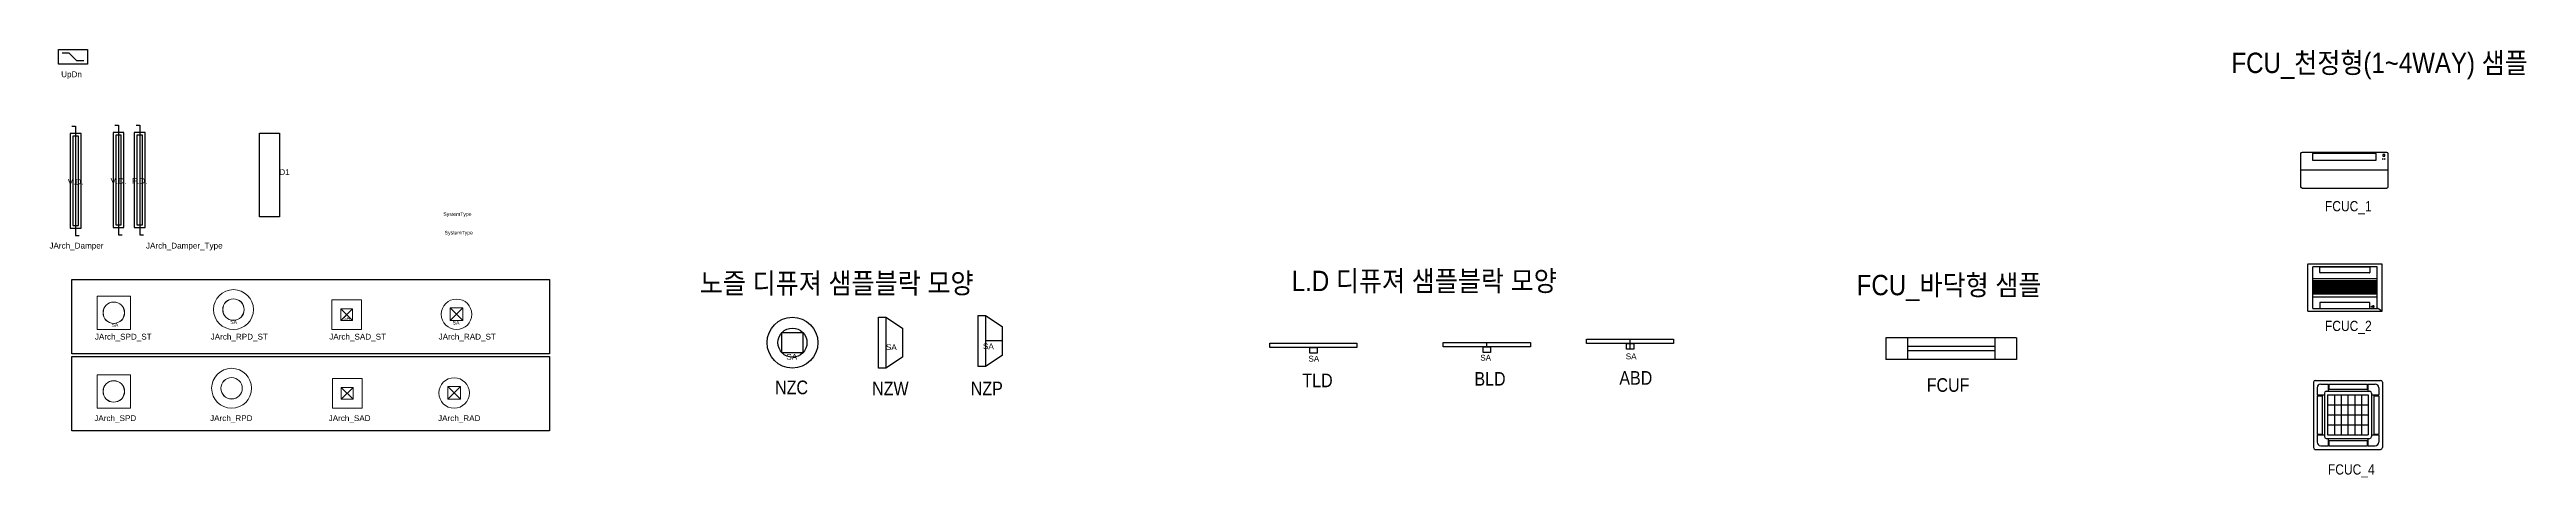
# Model space of a CAD drawing. Header units: millimetres. Extents: x 575 to 34690, y 1157 to 7057.
import ezdxf
from ezdxf.enums import TextEntityAlignment as Align

# ---------------------------------------------------------------- set-up
doc = ezdxf.new("R2010")
doc.units = ezdxf.units.MM
doc.layers.add('M-HVAC-CDFF', color=8, linetype='Continuous', lineweight=9)
for name, color, linetype in [('MA', 15, 'Continuous'), ('SA-DIFF', 7, 'Continuous'), ('SS-EQ', 2, 'Continuous'), ('덕트기구일람표', 1, 'Continuous'), ('면적', 1, 'Continuous')]:
    doc.layers.add(name, color=color, linetype=linetype)
doc.styles.get("Standard").update_dxf_attribs({"font": 'arial.ttf'})
doc.styles.add('경찰서', font='H2GTRM.TTF', dxfattribs={"width": 0.8})

# ---------------------------------------------------------------- blocks, each defined once
blk = doc.blocks.new('JArch_SPD')
at = {"layer": 'M-HVAC-CDFF'}
for p, q in [((230, 230), (-230, 230)), ((-230, 230), (-230, -230)), ((-230, -230), (-230, 230)), ((-230, 230), (230, 230)), ((230, 230), (-230, 230)), ((-230, 230), (-230, -230)), ((-230, -230), (-230, 230)), ((-230, 230), (230, 230)), ((230, -230), (230, 230)), ((230, 230), (230, -230)), ((230, -230), (230, 230)), ((230, 230), (230, -230)), ((-230, -230), (230, -230)), ((230, -230), (-230, -230)), ((-230, -230), (230, -230)), ((230, -230), (-230, -230))]:
    blk.add_line(p, q, dxfattribs=at)
for radius, start, end in [(148, 0, 180), (148, 0, 180), (148, 0, 180), (148, 0, 180), (148, 180, 0), (148, 180, 0), (148, 180, 0), (148, 180, 0), (147, 0, 180), (147, 0, 180), (147, 180, 0), (147, 180, 0)]:
    blk.add_arc((0, 0), radius, start, end, dxfattribs=at)
blk = doc.blocks.new('JArch_RPD')
at = {"layer": 'M-HVAC-CDFF'}
for radius, start, end in [(275, 0, 180), (275, 0, 180), (275, 180, 0), (275, 180, 0), (148, 0, 180), (148, 0, 180), (148, 0, 180), (148, 0, 180), (148, 180, 0), (148, 180, 0), (148, 180, 0), (148, 180, 0), (147, 0, 180), (147, 0, 180), (147, 180, 0), (147, 180, 0)]:
    blk.add_arc((0, 0), radius, start, end, dxfattribs=at)
blk = doc.blocks.new('JArch_SAD')
for p, q in [((-82, -82), (82, 82)), ((-82, 82), (82, -82))]:
    blk.add_line(p, q)
at = {"layer": 'M-HVAC-CDFF'}
for p, q in [((205, 205), (-205, 205)), ((-205, 205), (-205, -205)), ((-205, -205), (-205, 205)), ((-205, 205), (205, 205)), ((205, 205), (-205, 205)), ((-205, 205), (-205, -205)), ((-205, -205), (-205, 205)), ((-205, 205), (205, 205)), ((-82, 82), (82, 82)), ((-82, -82), (-82, 82)), ((-82, 82), (-82, -82)), ((82, 82), (-82, 82)), ((-82, 82), (82, 82)), ((-82, -82), (-82, 82)), ((-82, 82), (-82, -82)), ((82, 82), (-82, 82)), ((82, 82), (82, -82)), ((82, -82), (82, 82)), ((82, 82), (82, -82)), ((82, -82), (82, 82)), ((205, -205), (205, 205)), ((205, 205), (205, -205)), ((205, -205), (205, 205)), ((205, 205), (205, -205)), ((-205, -205), (205, -205)), ((205, -205), (-205, -205)), ((-205, -205), (205, -205)), ((205, -205), (-205, -205)), ((82, -82), (-82, -82)), ((-82, -82), (82, -82)), ((82, -82), (-82, -82)), ((-82, -82), (82, -82))]:
    blk.add_line(p, q, dxfattribs=at)
blk = doc.blocks.new('JArch_RAD')
for p, q in [((87.5, 87.5), (-87.5, -87.5)), ((-87.5, 87.5), (87.5, -87.5))]:
    blk.add_line(p, q)
at = {"layer": 'M-HVAC-CDFF'}
blk.add_lwpolyline([(87.5, -87.5), (-87.5, -87.5), (-87.5, 87.5), (87.5, 87.5)], close=True, dxfattribs=at)
blk.add_lwpolyline([(87.5, -87.5), (-87.5, -87.5), (-87.5, 87.5), (87.5, 87.5)], close=True, dxfattribs=at)
for start, end in [(0, 180), (0, 180), (180, 0), (180, 0)]:
    blk.add_arc((0, 0), 210, start, end, dxfattribs=at)
blk = doc.blocks.new('*U12')
blk.add_lwpolyline([(-50, 766), (0, 766), (0, -742), (50, -742)])
for points in [[(75, 666), (-75, 666), (-75, -642), (75, -642)], [(38, 628), (-38, 628), (-38, -605), (38, -605)]]:
    blk.add_lwpolyline(points, close=True)
blk.add_attdef('TYPE', text='', height=80).set_placement((0, 0), align=Align.MIDDLE)
blk = doc.blocks.new('JArch_SAD_ST')
for p, q in [((-82, -82), (82, 82)), ((-82, 82), (82, -82))]:
    blk.add_line(p, q)
at = {"layer": 'M-HVAC-CDFF'}
for p, q in [((205, 205), (-205, 205)), ((-205, 205), (-205, -205)), ((-205, -205), (-205, 205)), ((-205, 205), (205, 205)), ((205, 205), (-205, 205)), ((-205, 205), (-205, -205)), ((-205, -205), (-205, 205)), ((-205, 205), (205, 205)), ((-82, 82), (82, 82)), ((-82, -82), (-82, 82)), ((-82, 82), (-82, -82)), ((82, 82), (-82, 82)), ((-82, 82), (82, 82)), ((-82, -82), (-82, 82)), ((-82, 82), (-82, -82)), ((82, 82), (-82, 82)), ((82, 82), (82, -82)), ((82, -82), (82, 82)), ((82, 82), (82, -82)), ((82, -82), (82, 82)), ((205, -205), (205, 205)), ((205, 205), (205, -205)), ((205, -205), (205, 205)), ((205, 205), (205, -205)), ((-205, -205), (205, -205)), ((205, -205), (-205, -205)), ((-205, -205), (205, -205)), ((205, -205), (-205, -205)), ((82, -82), (-82, -82)), ((-82, -82), (82, -82)), ((82, -82), (-82, -82)), ((-82, -82), (82, -82))]:
    blk.add_line(p, q, dxfattribs=at)
blk.add_attdef('SystemType', text='', height=50).set_placement((2, -99), align=Align.MIDDLE_CENTER)
blk = doc.blocks.new('JArch_RPD_ST')
at = {"layer": 'M-HVAC-CDFF'}
for radius, start, end in [(275, 0, 180), (275, 0, 180), (275, 180, 0), (275, 180, 0), (148, 0, 180), (148, 0, 180), (148, 0, 180), (148, 0, 180), (148, 180, 0), (148, 180, 0), (148, 180, 0), (148, 180, 0), (147, 0, 180), (147, 0, 180), (147, 180, 0), (147, 180, 0)]:
    blk.add_arc((0, 0), radius, start, end, dxfattribs=at)
blk.add_attdef('SystemType', text='', height=50).set_placement((3, -172), align=Align.MIDDLE_CENTER)
blk = doc.blocks.new('JArch_SPD_ST')
at = {"layer": 'M-HVAC-CDFF'}
for p, q in [((230, 230), (-230, 230)), ((-230, 230), (-230, -230)), ((-230, -230), (-230, 230)), ((-230, 230), (230, 230)), ((230, 230), (-230, 230)), ((-230, 230), (-230, -230)), ((-230, -230), (-230, 230)), ((-230, 230), (230, 230)), ((230, -230), (230, 230)), ((230, 230), (230, -230)), ((230, -230), (230, 230)), ((230, 230), (230, -230)), ((-230, -230), (230, -230)), ((230, -230), (-230, -230)), ((-230, -230), (230, -230)), ((230, -230), (-230, -230))]:
    blk.add_line(p, q, dxfattribs=at)
for radius, start, end in [(148, 0, 180), (148, 0, 180), (148, 0, 180), (148, 0, 180), (148, 180, 0), (148, 180, 0), (148, 180, 0), (148, 180, 0), (147, 0, 180), (147, 0, 180), (147, 180, 0), (147, 180, 0)]:
    blk.add_arc((0, 0), radius, start, end, dxfattribs=at)
blk.add_attdef('SystemType', text='', height=50).set_placement((15, -168), align=Align.MIDDLE_CENTER)
blk = doc.blocks.new('JArch_RAD_ST')
for p, q in [((88, 88), (-88, -88)), ((-88, 88), (88, -88))]:
    blk.add_line(p, q)
at = {"layer": 'M-HVAC-CDFF'}
blk.add_lwpolyline([(88, -88), (-88, -88), (-88, 88), (88, 88)], close=True, dxfattribs=at)
blk.add_lwpolyline([(88, -88), (-88, -88), (-88, 88), (88, 88)], close=True, dxfattribs=at)
for start, end in [(0, 180), (0, 180), (180, 0), (180, 0)]:
    blk.add_arc((0, 0), 210, start, end, dxfattribs=at)
blk.add_attdef('SystemType', text='', height=50).set_placement((-7, -116), align=Align.MIDDLE_CENTER)
blk = doc.blocks.new('Btest2')
blk.add_lwpolyline([(0, 575), (275, 575), (275, -575), (0, -575)], close=True)
at = {"flags": 2}
blk.add_attdef('TYPE', text='', height=80, dxfattribs=at).set_placement((0, 0), align=Align.CENTER)
blk.add_attdef('DD', (275, 0), '', height=80)
blk = doc.blocks.new('*U14')
at = {"color": 4, "lineweight": 30}
for p, q in [((-50, 50), (-150, 50)), ((-50, 50), (50, -50)), ((50, -50), (150, -50))]:
    blk.add_line(p, q, dxfattribs=at)
blk.add_lwpolyline([(-200, 100), (200, 100), (200, -100), (-200, -100)], close=True)
blk = doc.blocks.new('JArch_NZC')
at = {"layer": 'SA-DIFF', "color": 2, "linetype": 'Continuous'}
blk.add_lwpolyline([(-144, 139), (141, 139), (141, -141), (-144, -141)], close=True, dxfattribs=at)
for radius in [350, 200]:
    blk.add_circle((0, 0), radius, dxfattribs=at)
blk.add_attdef('SYSTEMTYPE', text='', height=80).set_placement((-9, -196), align=Align.MIDDLE_CENTER)
blk = doc.blocks.new('JArch_NZW')
at = {"layer": 'SA-DIFF', "color": 2, "linetype": 'Continuous'}
blk.add_line((-49, 350), (-49, -350), dxfattribs=at)
blk.add_lwpolyline([(-149, 350), (-49, 350), (180, 200), (180, -200), (-49, -350), (-149, -350)], close=True, dxfattribs=at)
blk.add_attdef('SYTEMTYPE', text='', height=80).set_placement((26, -62), align=Align.MIDDLE_CENTER)
blk = doc.blocks.new('JArch_NZP')
at = {"layer": 'SA-DIFF', "color": 2, "linetype": 'Continuous'}
for p, q in [((-49, 350), (-49, -350)), ((180, 0), (-49, 0))]:
    blk.add_line(p, q, dxfattribs=at)
blk.add_lwpolyline([(-149, 350), (-49, 350), (180, 200), (180, -200), (-49, -350), (-149, -350)], close=True, dxfattribs=at)
blk.add_attdef('SYSTEMTYPE', text='', height=80).set_placement((-8, -73), align=Align.MIDDLE_CENTER)
blk = doc.blocks.new('JArch_TLD')
at = {"layer": '면적'}
for points in [[(-600, 60), (600, 60), (600, 0), (-600, 0)], [(-50, 0), (50, 0), (50, -80), (-50, -80)]]:
    blk.add_lwpolyline(points, close=True, dxfattribs=at)
blk.add_attdef('SYSTEMTYPE', text='', height=80).set_placement((6, -156), align=Align.MIDDLE_CENTER)
blk = doc.blocks.new('JArch_BLD')
at = {"layer": '면적'}
blk.add_line((0, 0), (0, 60), dxfattribs=at)
for points in [[(-600, 60), (600, 60), (600, 0), (-600, 0)], [(-50, 0), (50, 0), (50, -80), (-50, -80)]]:
    blk.add_lwpolyline(points, close=True, dxfattribs=at)
blk.add_attdef('SYSTEMTYPE', text='', height=80).set_placement((-16, -152), align=Align.MIDDLE_CENTER)
blk = doc.blocks.new('JArch_ABD')
at = {"layer": '면적'}
blk.add_line((0, -80), (0, 60), dxfattribs=at)
for points in [[(-600, 60), (600, 60), (600, 0), (-600, 0)], [(-50, 0), (50, 0), (50, -80), (-50, -80)]]:
    blk.add_lwpolyline(points, close=True, dxfattribs=at)
blk.add_attdef('SYSTEMTYPE', text='', height=80).set_placement((15, -179), align=Align.MIDDLE_CENTER)
blk = doc.blocks.new('JArch_FCUF')
at = {"color": 2}
for p, q in [((-6, -1), (-6, 1)), ((-6, 1), (6, 1)), ((-4, -1), (-4, 1)), ((4, -1), (4, 1)), ((6, -1), (6, 1)), ((-6, -1), (6, -1))]:
    blk.add_line(p, q, dxfattribs=at)
at = {"color": 1}
for p, q in [((-4, 0.2), (4, 0.2)), ((-4, -0.2), (4, -0.2))]:
    blk.add_line(p, q, dxfattribs=at)
blk = doc.blocks.new('JArch_FCUC_2')
at = {"layer": 'SS-EQ', "linetype": 'Continuous'}
for p, q in [((-515, 315), (-515, -315)), ((505, 325), (-505, 325)), ((-445, 280), (-445, -280)), ((-445, 128), (445, 128)), ((-440, -92), (-440, 93)), ((440, 93), (-440, 93)), ((440, 83), (-440, 83)), ((440, 80), (-440, 80)), ((440, 70), (-440, 70)), ((440, 68), (-440, 68)), ((440, 58), (-440, 58)), ((440, 55), (-440, 55)), ((440, 45), (-440, 45)), ((440, 43), (-440, 43)), ((440, 33), (-440, 33)), ((440, 30), (-440, 30)), ((440, 20), (-440, 20)), ((440, 18), (-440, 18)), ((440, 8), (-440, 8)), ((440, 5), (-440, 5)), ((438, 288), (-437, 288)), ((-340, 288), (-437, 288)), ((-345, 210), (-345, 283)), ((-340, 288), (340, 288)), ((340, 205), (-340, 205)), ((438, 288), (340, 288)), ((345, 283), (345, 210)), ((440, -92), (440, 93)), ((445, -280), (445, 280)), ((445, -280), (445, 280)), ((515, -315), (515, 315)), ((-505, -325), (505, -325)), ((-445, -127), (445, -127)), ((440, -5), (-440, -5)), ((440, -7), (-440, -7)), ((440, -17), (-440, -17)), ((440, -20), (-440, -20)), ((440, -30), (-440, -30)), ((440, -32), (-440, -32)), ((440, -42), (-440, -42)), ((440, -45), (-440, -45)), ((440, -55), (-440, -55)), ((440, -57), (-440, -57)), ((440, -67), (-440, -67)), ((440, -70), (-440, -70)), ((440, -80), (-440, -80)), ((440, -82), (-440, -82)), ((440, -92), (-440, -92)), ((-437, -287), (438, -287)), ((-345, -209), (-345, -282)), ((340, -204), (-340, -204)), ((-340, -287), (340, -287)), ((340, -287), (438, -287)), ((345, -282), (345, -209)), ((382, -255), (382, -266)), ((398, -252), (385, -252)), ((385, -269), (398, -269)), ((401, -266), (401, -255)), ((512, -322), (443, -285))]:
    blk.add_line(p, q, dxfattribs=at)
blk.add_circle((0, 0), 0.5, dxfattribs=at)
for centre, radius, start, end in [((-505, 315), 10, 90, 180), ((-437, 280), 7.5, 90, 180), ((-437, 280), 7.5, 90, 180), ((-340, 283), 5, 90, 180), ((-340, 210), 5, 180, 270), ((340, 283), 5, 0, 90), ((340, 210), 5, 270, 0), ((438, 280), 7.5, 0, 90), ((438, 280), 7.5, 0, 90), ((505, 315), 10, 0, 90), ((-505, -315), 10, 180, 270), ((-437, -280), 7.5, 180, 270), ((-340, -209), 5, 90, 180), ((-340, -282), 5, 180, 270), ((340, -209), 5, 0, 90), ((340, -282), 5, 270, 0), ((385, -255), 3, 90, 180), ((385, -266), 3, 180, 270), ((398, -255), 3, 0, 90), ((398, -266), 3, 270, 0), ((438, -280), 7.5, 270, 0), ((438, -280), 7.5, 270, 0), ((505, -315), 10, 270, 0)]:
    blk.add_arc(centre, radius, start, end, dxfattribs=at)
for centre in [(371, -256), (371, -267)]:
    blk.add_ellipse(centre, major_axis=(-5.37, 0), ratio=0.48351, dxfattribs=at)
blk = doc.blocks.new('JArch_FCUC_4')
at = {"layer": 'SS-EQ', "color": 2}
for p, q in [((-476, 450), (-476, -450)), ((-451, 475), (449, 475)), ((-426, 375), (-426, 275)), ((-376, 425), (-276, 425)), ((-276, 425), (-276, 325)), ((-266, 425), (-266, 355)), ((-266, 425), (264, 425)), ((-266, 355), (264, 355)), ((264, 425), (264, 355)), ((274, 425), (274, 325)), ((274, 425), (374, 425)), ((424, 375), (424, 275)), ((474, 450), (474, -450)), ((-426, 275), (-326, 275)), ((-426, 265), (-426, -265)), ((-426, 265), (-356, 265)), ((-356, 265), (-356, -265)), ((-326, 300), (-326, -300)), ((-301, 325), (299, 325)), ((-281, 275), (279, 275)), ((-281, 275), (-281, -275)), ((-281, 138), (279, 138)), ((-281, 0), (279, 0)), ((-188, 275), (-188, -275)), ((-94, 275), (-94, -275)), ((-1, 275), (-1, -275)), ((92, 275), (92, -275)), ((186, 275), (186, -275)), ((279, 275), (279, -275)), ((324, 300), (324, -300)), ((324, 275), (424, 275)), ((354, 265), (424, 265)), ((354, 265), (354, -265)), ((424, 265), (424, -265)), ((-426, -265), (-356, -265)), ((-426, -275), (-426, -375)), ((-426, -275), (-326, -275)), ((-301, -325), (299, -325)), ((-281, -137), (279, -137)), ((-281, -275), (279, -275)), ((-276, -325), (-276, -425)), ((274, -325), (274, -425)), ((324, -275), (424, -275)), ((354, -265), (424, -265)), ((424, -275), (424, -375)), ((-451, -475), (449, -475)), ((-376, -425), (-276, -425)), ((-266, -355), (264, -355)), ((-266, -355), (-266, -425)), ((-266, -425), (264, -425)), ((264, -355), (264, -425)), ((274, -425), (374, -425))]:
    blk.add_line(p, q, dxfattribs=at)
blk.add_circle((-1, 0), 1, dxfattribs=at)
for centre, radius, start, end in [((-451, 450), 25, 90, 180), ((-376, 375), 50, 90, 180), ((374, 375), 50, 0, 90), ((449, 450), 25, 0, 90), ((-301, 300), 25, 90, 180), ((299, 300), 25, 0, 90), ((-301, -300), 25, 180, 270), ((299, -300), 25, 270, 0), ((-451, -450), 25, 180, 270), ((-376, -375), 50, 180, 270), ((374, -375), 50, 270, 0), ((449, -450), 25, 270, 0)]:
    blk.add_arc(centre, radius, start, end, dxfattribs=at)
blk = doc.blocks.new('JArch_FCUC_1')
at = {"layer": 'SS-EQ', "linetype": 'Continuous'}
for p, q in [((-598.751425, 230.248531), (-598.751463, -230.248531)), ((598.751444, 0), (-598.751444, 0)), ((578.999975, 249.999931), (-579.000025, 249.999931)), ((598.751413, -230.248531), (598.751475, 230.248531)), ((-579.000025, -250.000031), (578.999975, -250.000031)), ((527.069175, -211.727831), (527.069175, -197.769331)), ((530.564375, -194.274131), (554.522875, -194.274131)), ((554.522875, -215.223031), (530.564375, -215.223031)), ((558.018075, -197.769331), (558.018075, -211.727831))]:
    blk.add_line(p, q, dxfattribs=at)
blk.add_lwpolyline([(-438.664325, -136.738031), (438.627675, -136.738031), (438.627675, -230.747031), (-438.664325, -230.747031)], close=True, dxfattribs=at)
for centre, radius in [((-0.000025, 249.999931), 0.5), ((529.043675, -155.292231), 3.75), ((556.043675, -155.292231), 3.75)]:
    blk.add_circle(centre, radius, dxfattribs=at)
for centre, start, end in [((-579.000025, 230.248531), 90, 180), ((578.999975, 230.248531), 0, 90), ((-579.000025, -230.248531), 180, 270), ((578.999975, -230.248531), 270, 0)]:
    blk.add_arc(centre, 19.751438, start, end, dxfattribs=at)
for points, knots in [([(527.069275, -197.769131), (527.069175, -197.352931), (527.230075, -196.456931), (527.955875, -195.306731), (529.131275, -194.476531), (530.065875, -194.274131), (530.564375, -194.274131)], [2, 2, 2, 2, 3.6454378, 5.5373558, 7.2610944, 9.2307819, 9.2307819, 9.2307819, 9.2307819]), ([(530.564375, -215.223231), (530.095775, -215.223031), (529.200375, -215.041131), (528.071375, -214.292831), (527.271675, -213.161431), (527.069175, -212.226131), (527.069275, -211.727831)], [2, 2, 2, 2, 3.8515993, 5.5381773, 7.2619159, 9.2309006, 9.2309006, 9.2309006, 9.2309006]), ([(554.522775, -194.274131), (554.991475, -194.274131), (555.886875, -194.456031), (557.015875, -195.204331), (557.815575, -196.335731), (558.018075, -197.271031), (558.018175, -197.769131)], [2, 2, 2, 2, 3.8515993, 5.5381773, 7.2619159, 9.2309006, 9.2309006, 9.2309006, 9.2309006]), ([(558.018175, -211.727831), (558.018075, -212.185231), (557.836675, -213.100831), (557.059475, -214.264331), (555.895575, -215.041731), (554.980375, -215.223031), (554.522775, -215.223231)], [2, 2, 2, 2, 3.8072284, 5.6152673, 7.4233061, 9.2310777, 9.2310777, 9.2310777, 9.2310777])]:
    blk.add_open_spline(points, degree=3, knots=knots, dxfattribs=at)

msp = doc.modelspace()

# ---------------------------------------------------------------- linework, layer by layer
for points in [[(7463, 2861), (883, 2861), (883, 3886), (7463, 3886)], [(7463, 1799), (883, 1799), (883, 2825), (7463, 2825)]]:
    msp.add_lwpolyline(points, close=True)

# ---------------------------------------------------------------- block references
for name, p in [('*U14', (897, 6957)), ('JArch_SPD', (1460, 2343)), ('JArch_RPD', (3082, 2387)), ('JArch_SAD', (4675, 2317)), ('JArch_RAD', (6147, 2322))]:
    msp.add_blockref(name, p)
for name, p, values in [('*U12', (934, 5234), {'TYPE': 'V.D.'}), ('*U12', (1524, 5246), {'TYPE': 'V.D.'}), ('*U12', (1817, 5246), {'TYPE': 'F.D.'}), ('JArch_SPD_ST', (1460, 3428), {'SystemType': 'SA'}), ('JArch_RPD_ST', (3108, 3472), {'SystemType': 'SA'}), ('JArch_RAD_ST', (6181, 3407), {'SystemType': 'SA'})]:
    msp.add_blockref(name, p).add_auto_attribs(values)
ref = msp.add_blockref('Btest2', (3465, 5327))
ref.add_attrib('DD', 'D1', (3740, 5327), dxfattribs={"height": 80})
ref = msp.add_blockref('JArch_SAD_ST', (4667, 3402))
ref.add_attrib('SystemType', 'SA', dxfattribs={"height": 50}).set_placement((4667, 3354), align=Align.MIDDLE_CENTER)
at = {"linetype": 'Continuous', "xscale": 150, "yscale": 150, "zscale": 150, "rotation": 180}
msp.add_blockref('JArch_FCUF', (26766, 2932), dxfattribs=at)
at = {"layer": 'MA', "color": 104, "xscale": -1, "rotation": 180}
msp.add_blockref('JArch_FCUC_1', (32183, 5393), dxfattribs=at)
at = {"layer": 'MA', "color": 104}
for name, p in [('JArch_FCUC_2', (32190, 3774)), ('JArch_FCUC_4', (32233, 2020))]:
    msp.add_blockref(name, p, dxfattribs=at)
at = {"layer": '면적'}
for name, p, values in [('JArch_NZC', (10807, 3016), {'SYSTEMTYPE': 'SA'}), ('JArch_NZW', (12143, 3016), {'SYTEMTYPE': 'SA'}), ('JArch_NZP', (13514, 3039), {'SYSTEMTYPE': 'SA'}), ('JArch_TLD', (17982, 2950), {'SYSTEMTYPE': 'SA'}), ('JArch_BLD', (20371, 2960), {'SYSTEMTYPE': 'SA'}), ('JArch_ABD', (22344, 3006), {'SYSTEMTYPE': 'SA'})]:
    msp.add_blockref(name, p, dxfattribs=at).add_auto_attribs(values)

# ---------------------------------------------------------------- texts
for s, p in [('UpDn', (735, 6675)), ('JArch_Damper', (573, 4313)), ('JArch_Damper_Type', (1903, 4313)), ('JArch_SPD_ST', (1199, 3058)), ('JArch_RPD_ST', (2794, 3058)), ('JArch_SAD_ST', (4427, 3058)), ('JArch_RAD_ST', (5934, 3058)), ('JArch_SPD', (1191, 1935)), ('JArch_RPD', (2786, 1935)), ('JArch_SAD', (4419, 1935)), ('JArch_RAD', (5926, 1935))]:
    msp.add_text(s, height=80).set_placement(p)
for p in [(6193, 4788), (6211, 4532)]:
    msp.add_attdef('SystemType', text='SA', height=50).set_placement(p, align=Align.MIDDLE_CENTER)
at = {"layer": '덕트기구일람표', "color": 7, "linetype": 'Continuous', "style": '경찰서', "width": 0.9}
for s, height, p in [('FCU_천정형(1~4WAY) 샘플', 281.25, (32668, 6873)), ('FCUC_1', 140.6, (32237, 4897)), ('노즐 디퓨져 샘플블락 모양', 281.25, (11416, 3836)), ('L.D 디퓨져 샘플블락 모양', 281.25, (19510, 3867)), ('FCU_바닥형 샘플', 281.2, (26738, 3810)), ('FCUC_2', 140.6, (32237, 3247)), ('NZC', 187.5, (10795, 2399)), ('NZW', 187.5, (12156, 2384)), ('NZP', 187.5, (13484, 2384)), ('TLD', 187.5, (18039, 2495)), ('BLD', 187.5, (20415, 2517)), ('ABD', 187.5, (22423, 2530)), ('FCUF', 187.5, (26724, 2432)), ('FCUC_4', 140.6, (32278, 1268))]:
    msp.add_text(s, height=height, dxfattribs=at).set_placement(p, align=Align.MIDDLE_CENTER)

doc.saveas('drawing.dxf')
